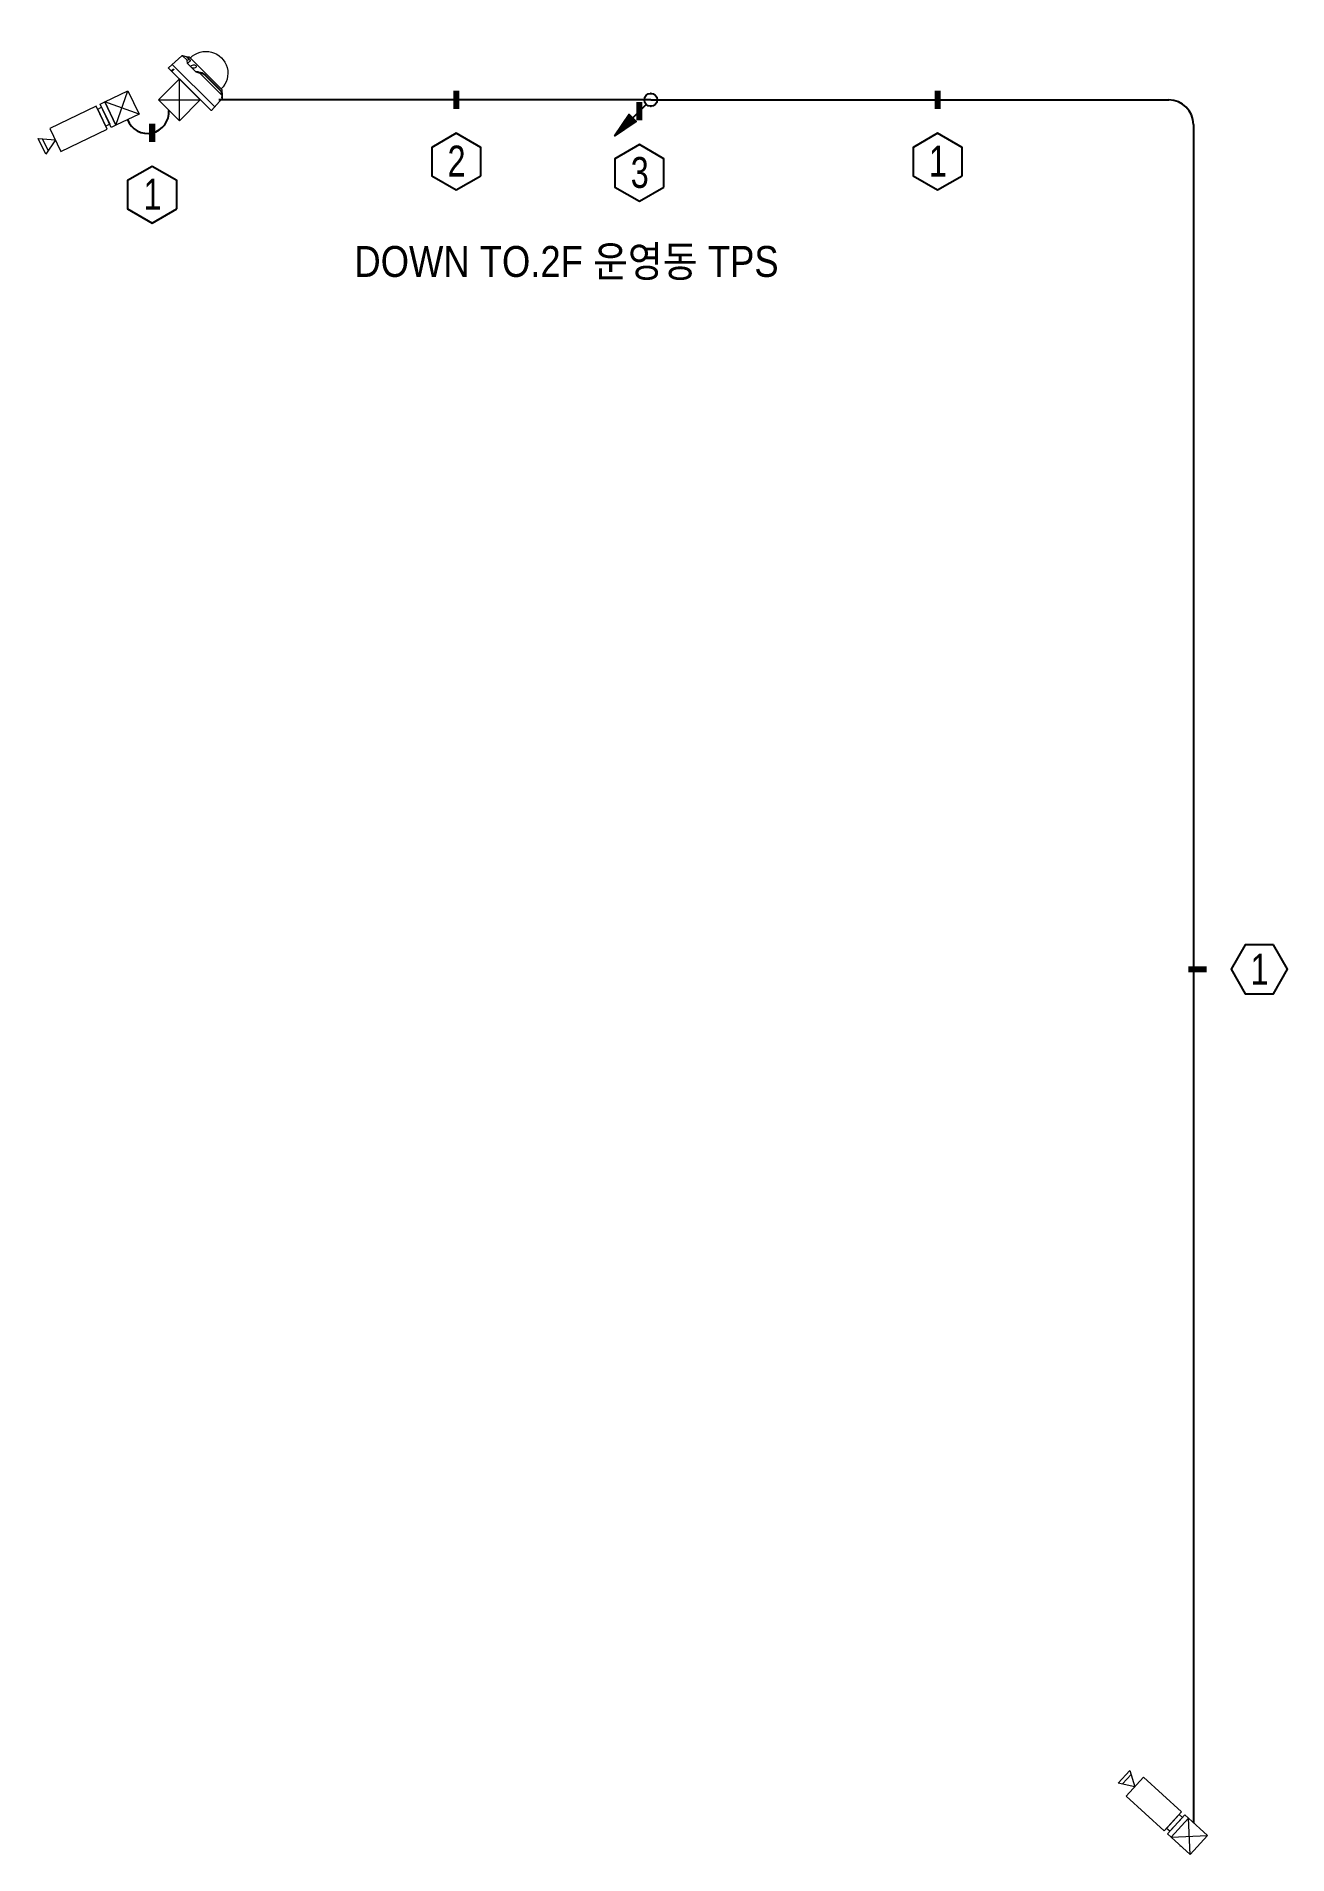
# Model space of a CAD drawing. Header units: millimetres. Extents: x 89860 to 502050, y -351975 to 882300.
# Drawn here: x 145167 to 160346, y 79685 to 101750 of the extents above; entities that cross this region are included whole.
import ezdxf
from ezdxf.enums import TextEntityAlignment as Align

# ---------------------------------------------------------------- set-up
doc = ezdxf.new("R2010")
doc.units = ezdxf.units.MM
doc.header["$LTSCALE"] = 150
doc.layers.get('0').update_dxf_attribs({"lineweight": 0})
doc.layers.add('-----16 CCTV', color=3, linetype='Continuous', lineweight=0)
for name, color, linetype in [('-----17 CCTV Cable', 4, 'Continuous'), ('-----20 General Symbol', 3, 'Continuous'), ('-----29 Indicator', 1, 'Continuous'), ('-----30 Text', 2, 'Continuous')]:
    doc.layers.add(name, color=color, linetype=linetype)
doc.styles.add('ELEC', font='')
doc.styles.get('ELEC').set_extended_font_data('Dotum')

msp = doc.modelspace()

# ---------------------------------------------------------------- texts
at = {"layer": '-----30 Text', "transparency": 33554687, "style": 'ELEC', "width": 0.8}
for s, p in [('2', (150264, 100237)), ('1', (156104, 100237)), ('3', (152486, 100099)), ('1', (146575, 99835)), ('1', (160006, 90429))]:
    msp.add_text(s, height=375, dxfattribs=at).set_placement(p, align=Align.MIDDLE_CENTER)
at = {"layer": '-----30 Text', "style": 'ELEC', "width": 0.9}
msp.add_text('DOWN TO.2F 운영동 TPS', height=375, dxfattribs=at).set_placement((151598, 99023), align=Align.MIDDLE)

# ---------------------------------------------------------------- blocks, each defined once
blk = doc.blocks.new('Bullet Camera')
at = {"layer": '-----16 CCTV'}
blk.add_line((78, 1030), (-78, 1030), dxfattribs=at)
at = {"layer": '-----16 CCTV', "linetype": 'Continuous'}
for p, q in [((156, 156), (-156, -156)), ((156, -156), (-156, 156))]:
    blk.add_line(p, q, dxfattribs=at)
at = {"layer": '-----16 CCTV'}
for points in [[(156, 895), (156, 271), (-156, 271), (-156, 895)], [(0, 895), (104, 1075), (-104, 1075)], [(114, 218), (114, 271), (-114, 271), (-114, 218)], [(156, 156), (156, 218), (-156, 218), (-156, 156)], [(156, -156), (156, 156), (-156, 156), (-156, -156)]]:
    blk.add_lwpolyline(points, close=True, dxfattribs=at)
blk = doc.blocks.new('cctv')
at = {"color": 3}
for p, q in [((571.4, 115.7), (569.7, 148.2)), ((570.2, 148.7), (678.9, 148.7)), ((570.2, 139.2), (679, 139.2)), ((576.7, 148.7), (577.1, 148.2)), ((577.1, 148.2), (577.1, 145)), ((578.8, 148.2), (578.8, 144.7)), ((579.4, 148.7), (578.9, 148.3)), ((677.9, 119), (679.4, 148.2)), ((571.9, 114.9), (577.5, 111.3)), ((572.4, 115), (583.7, 115)), ((577.5, 111.2), (584.3, 111.2)), ((577.6, 111.2), (579.4, 110.4)), ((579.4, 110.4), (586.2, 110.4)), ((579.5, 110.4), (582, 107.9)), ((582.3, 107.7), (666.6, 107.7)), ((588.2, 118.5), (583.7, 115)), ((583.7, 115), (584.8, 112.9)), ((588.2, 118.5), (588.5, 114)), ((588.2, 118.5), (609.4, 118.5)), ((609.4, 118.5), (616.4, 115)), ((616.4, 115), (673.6, 115)), ((623.7, 111.2), (664.8, 111.2)), ((625.2, 110.4), (662.4, 110.4)), ((677.8, 118.6), (667, 107.9)), ((673.5, 114.3), (667, 107.9)), ((673.6, 115), (667.9, 112)), ((676.2, 118.6), (673.5, 114.4)), ((677.8, 118.6), (674.7, 115.6)), ((676.2, 118.6), (677.4, 118.6))]:
    blk.add_line(p, q, dxfattribs=at)
for centre, radius, start, end in [((570.2, 148.2), 0.5, 90, 183), ((577, 148.2), 0.1, 0, 40.5754), ((577.6, 145), 0.5, 180, 194.5623), ((582.2, 146.2), 5.21, 194.5623, 215.7363), ((578, 143.2), 0.1, 215.7363, 323.5177), ((574.7, 145.6), 4.23, 323.5177, 345.9243), ((578.9, 148.2), 0.1, 131.7099, 180), ((578.3, 144.7), 0.5, 345.9243, 0), ((678.9, 148.2), 0.5, 357, 90), ((572.4, 116), 1, 183, 270), ((572.4, 115.7), 1, 183, 237), ((577.7, 111.7), 0.5, 237, 248.5427), ((582.3, 108.2), 0.5, 225, 270), ((584.3, 111.7), 0.5, 270, 327.7156), ((583.5, 112.2), 1.45, 327.7156, 27.5572), ((624.6, 107.4), 39.7, 179.6035, 0.3965), ((585.5, 113.2), 2.92, 283.5383, 356.279), ((582.3, 114), 6.28, 351.1902, 0.1122), ((592.8, 96.2), 27.8, 42.4258, 53.3471), ((625.2, 128.1), 17.7, 227.7987, 269.9475), ((625.5, 123.9), 12.8, 224.1501, 261.8499), ((662.4, 120.4), 10, 270, 300.5966), ((664.8, 118.2), 7, 270, 297), ((666.6, 108.2), 0.5, 270, 315), ((673.1, 114.7), 0.5, 315, 327.1435), ((673.6, 115.5), 0.5, 269.9781, 327.1435), ((677.4, 119.1), 0.5, 270.0314, 357), ((677.4, 119), 0.5, 315, 357)]:
    blk.add_arc(centre, radius, start, end, dxfattribs=at)
blk.add_ellipse((600.2, 114.5), major_axis=(-3.19, 3.62), ratio=0.586672, start_param=5.886521, end_param=12.007448, dxfattribs=at)
blk = doc.blocks.new('DomeCamera(운영동)')
at = {"layer": '-----16 CCTV', "linetype": 'Continuous'}
for p, q in [((-180, 180), (180, -180)), ((180, 180), (-180, -180)), ((-180, 180), (180, -180)), ((180, 180), (-180, -180))]:
    blk.add_line(p, q, dxfattribs=at)
blk.add_lwpolyline([(180, 180), (-180, 180), (-180, -180), (180, -180)], close=True, dxfattribs=at)
blk.add_lwpolyline([(180, 180), (-180, 180), (-180, -180), (180, -180)], close=True, dxfattribs=at)
at = {"layer": '-----16 CCTV', "xscale": 6.692737491887292, "yscale": 6.692737491887292, "zscale": 6.692737491887292}
blk.add_blockref('cctv', (-4180, -1175), dxfattribs=at)
blk = doc.blocks.new('O01')
blk.add_hatch(color=256).paths.add_polyline_path([(-149, -218), (-218, -149), (-368, -368)])
blk.add_line((-46, -46), (-184, -184))
blk.add_lwpolyline([(-368, -368), (-149, -218), (-218, -149), (-368, -368)])
blk.add_circle((0, 0), 65)
for p in [(-65, 0), (-65, 0), (0, 65), (0, 65), (65, 0), (65, 0), (0, -65), (0, -65)]:
    blk.add_point(p)

# ---------------------------------------------------------------- linework, layer by layer
at = {"layer": '-----17 CCTV Cable'}
for p, q in [((152620, 100980), (147380, 100980)), ((152620, 100980), (158904, 100980)), ((159204, 100680), (159204, 91955)), ((159204, 91955), (159204, 80071)), ((159048, 79790), (159048, 79782))]:
    msp.add_line(p, q, dxfattribs=at)
for centre, radius, start, end in [((146514, 100831), 260, 200.6228, 4.6883), ((158904, 100680), 300, 0, 90)]:
    msp.add_arc(centre, radius, start, end, dxfattribs=at)
at = {"layer": '-----29 Indicator'}
for points in [[(150260, 101091, 74.1, 74.1, 0), (150260, 100869, 0, 0, 0), (150260, 100575, 0, 0, 0)], [(156100, 101091, 74.1, 74.1, 0), (156100, 100869, 0, 0, 0), (156100, 100575, 0, 0, 0)], [(152482, 100953, 74.1, 74.1, 0), (152482, 100731, 0, 0, 0), (152482, 100437, 0, 0, 0)], [(146571, 100689, 74.1, 74.1, 0), (146571, 100467, 0, 0, 0), (146571, 100172, 0, 0, 0)], [(159142, 90429, 74.1, 74.1, 0), (159365, 90429, 0, 0, 0), (159659, 90429, 0, 0, 0)]]:
    msp.add_lwpolyline(points, format="xyseb", dxfattribs=at)
for points in [[(150557, 100059), (150557, 100403), (150260, 100575), (149963, 100403), (149963, 100059), (150260, 99888), (150557, 100059)], [(152780, 99922), (152780, 100265), (152482, 100437), (152185, 100265), (152185, 99922), (152482, 99750), (152780, 99922)], [(156397, 100059), (156397, 100403), (156100, 100575), (155803, 100403), (155803, 100059), (156100, 99888), (156397, 100059)], [(146869, 99657), (146869, 100001), (146571, 100172), (146274, 100001), (146274, 99657), (146571, 99485), (146869, 99657)], [(160174, 90726), (159831, 90726), (159659, 90429), (159831, 90131), (160174, 90131), (160346, 90429), (160174, 90726)]]:
    msp.add_lwpolyline(points, close=True, dxfattribs=at)

# ---------------------------------------------------------------- block references
at = {"layer": '-----16 CCTV', "color": 3, "xscale": -1}
for name, p, rotation in [('DomeCamera(운영동)', (146901, 100980), 134.9999999999999), ('Bullet Camera', (146204, 100881), 115.6703540396408), ('Bullet Camera', (159154, 79905), 47.59831142976845)]:
    msp.add_blockref(name, p, dxfattribs=dict(at, rotation=rotation))
at = {"layer": '-----20 General Symbol', "xscale": 1.199999999953434, "yscale": 1.199999999953434, "zscale": 1.199999999953434}
msp.add_blockref('O01', (152620, 100980), dxfattribs=at)

msp.set_redraw_order([(e.dxf.handle, doc.entitydb.next_handle()) for e in msp.query("TEXT MTEXT ATTDEF DIMENSION ARC_DIMENSION")])  # texts and dimensions are drawn at this point

doc.saveas('drawing.dxf')
